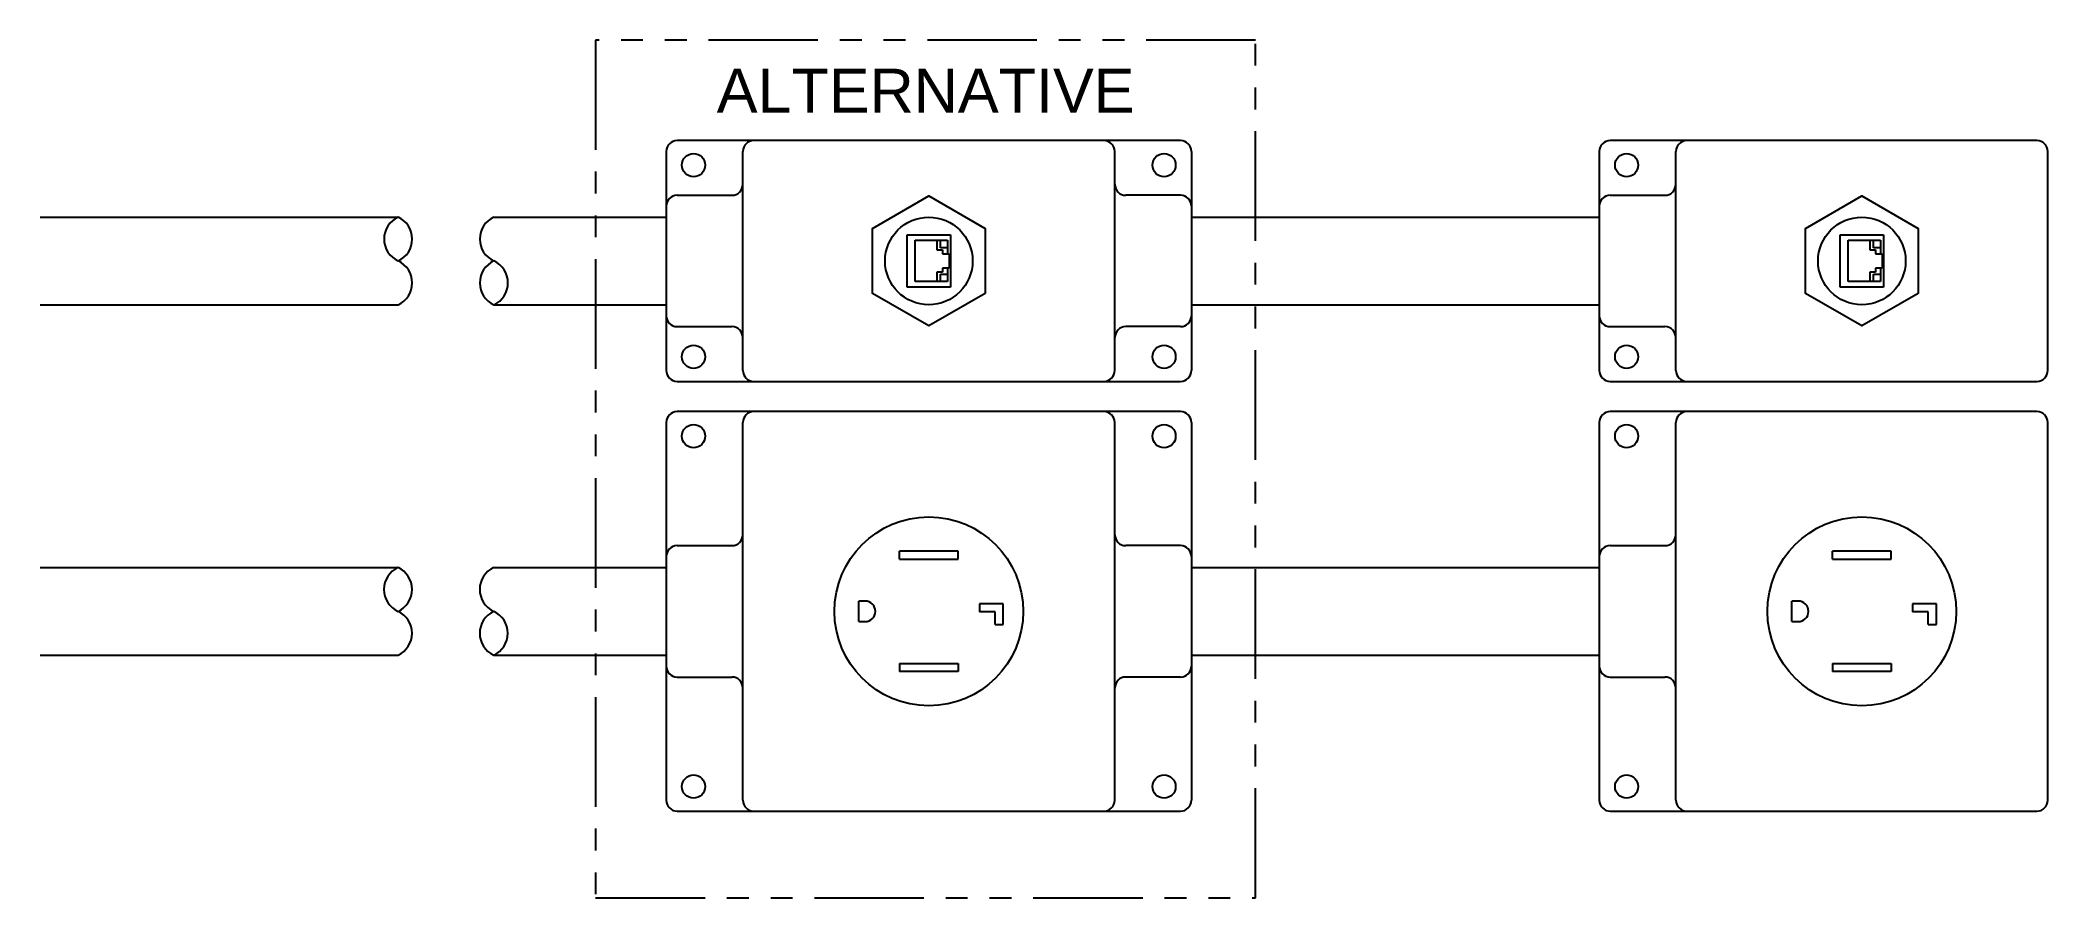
# Model space of a CAD drawing. Header units: inches. Extents: x -228 to 241, y -155 to 115.
# Drawn here: x 194.21 to 217.15, y 6.17 to 15.96 of the extents above; entities that cross this region are included whole.
import ezdxf
from ezdxf.enums import TextEntityAlignment as Align

# ---------------------------------------------------------------- set-up
doc = ezdxf.new("R2010")
doc.units = ezdxf.units.IN
doc.header["$MEASUREMENT"] = 0
doc.linetypes.add('PHANTOM', pattern=[2.5, 1.25, -0.25, 0.25, -0.25, 0.25, -0.25])
for name, color, linetype in [('ELECTRICAL DEVICES', 30, 'Continuous'), ('TXT', 4, 'Continuous'), ('WIREWAY', 253, 'Continuous'), ('WOODHEAD ENSP1F5', 81, 'Continuous')]:
    doc.layers.add(name, color=color, linetype=linetype)
doc.styles.add('Notes', font='arial.ttf', dxfattribs={"height": 0.125})

msp = doc.modelspace()

# ---------------------------------------------------------------- texts
at = {"layer": 'TXT', "style": 'Notes'}
msp.add_text('ALTERNATIVE', height=0.5, dxfattribs=at).set_placement((204.328536, 15.384915), align=Align.MIDDLE_CENTER)

# ---------------------------------------------------------------- linework, layer by layer
at = {"layer": 'ELECTRICAL DEVICES'}
for p, q in [((204.699044, 10.127367), (204.030745, 10.127367)), ((204.030745, 10.035819), (204.030745, 10.127367)), ((204.699044, 10.035819), (204.699044, 10.127367)), ((215.358778, 10.127367), (214.690479, 10.127367)), ((214.690479, 10.035819), (214.690479, 10.127367)), ((215.358778, 10.035819), (215.358778, 10.127367)), ((204.030745, 10.035819), (204.699044, 10.035819)), ((214.690479, 10.035819), (215.358778, 10.035819)), ((203.565489, 9.322956), (203.565489, 9.557745)), ((203.637859, 9.557745), (203.565489, 9.557745)), ((205.216013, 9.52609), (204.942217, 9.52609)), ((204.942217, 9.52609), (204.942217, 9.434543)), ((205.124466, 9.434543), (204.942217, 9.434543)), ((205.124466, 9.289904), (205.124466, 9.434543)), ((205.216013, 9.289904), (205.216013, 9.52609)), ((214.225223, 9.322956), (214.225223, 9.557745)), ((214.297594, 9.557745), (214.225223, 9.557745)), ((215.875748, 9.52609), (215.601952, 9.52609)), ((215.601952, 9.52609), (215.601952, 9.434543)), ((215.7842, 9.434543), (215.601952, 9.434543)), ((215.7842, 9.289904), (215.7842, 9.434543)), ((215.875748, 9.289904), (215.875748, 9.52609)), ((203.565489, 9.322956), (203.637859, 9.322956)), ((205.124466, 9.289904), (205.216013, 9.289904)), ((214.225223, 9.322956), (214.297594, 9.322956)), ((215.7842, 9.289904), (215.875748, 9.289904)), ((204.030745, 8.844882), (204.699044, 8.844882)), ((204.030745, 8.844882), (204.030745, 8.753334)), ((204.699044, 8.753334), (204.030745, 8.753334)), ((204.699044, 8.844882), (204.699044, 8.753334)), ((214.690479, 8.844882), (215.358778, 8.844882)), ((214.690479, 8.844882), (214.690479, 8.753334)), ((215.358778, 8.753334), (214.690479, 8.753334)), ((215.358778, 8.844882), (215.358778, 8.753334))]:
    msp.add_line(p, q, dxfattribs=at)
for centre in [(204.364894, 9.44035), (215.024629, 9.44035)]:
    msp.add_circle(centre, 1.078125, dxfattribs=at)
for centre in [(203.637859, 9.44035), (214.297594, 9.44035)]:
    msp.add_arc(centre, 0.117395, 270, 90, dxfattribs=at)
at = {"layer": 'TXT', "linetype": 'PHANTOM'}
msp.add_lwpolyline([(200.558378, 6.170335), (208.098695, 6.170335), (208.098695, 15.960437), (200.558378, 15.960437)], close=True, dxfattribs=at)
at = {"layer": 'WIREWAY'}
for p, q in [((201.364894, 14.69035), (201.364894, 12.19035)), ((207.239894, 14.81535), (201.489894, 14.81535)), ((202.239894, 12.19035), (202.239894, 14.69035)), ((206.489894, 12.19035), (206.489894, 14.69035)), ((206.489894, 12.19035), (206.489894, 14.69035)), ((207.364894, 14.69035), (207.364894, 12.19035)), ((212.024629, 14.69035), (212.024629, 12.19035)), ((217.024629, 14.81535), (212.149629, 14.81535)), ((212.899629, 12.19035), (212.899629, 14.69035)), ((217.149629, 12.19035), (217.149629, 14.69035)), ((201.489894, 14.19035), (202.114894, 14.19035)), ((207.239894, 14.19035), (206.614894, 14.19035)), ((212.149629, 14.19035), (212.774629, 14.19035)), ((194.212896, 13.94035), (198.30204, 13.94035)), ((199.395458, 13.94035), (201.364894, 13.94035)), ((207.364894, 13.94035), (212.024629, 13.94035)), ((194.212896, 12.94035), (198.30204, 12.94035)), ((199.395458, 12.94035), (201.364894, 12.94035)), ((207.364894, 12.94035), (212.024629, 12.94035)), ((201.489894, 12.69035), (202.114894, 12.69035)), ((207.239894, 12.69035), (206.614894, 12.69035)), ((212.149629, 12.69035), (212.774629, 12.69035)), ((201.489894, 12.06535), (207.239894, 12.06535)), ((212.149629, 12.06535), (217.024629, 12.06535)), ((207.239894, 11.7216), (201.489894, 11.7216)), ((217.024629, 11.7216), (212.149629, 11.7216)), ((201.364894, 11.5966), (201.364894, 7.2841)), ((202.239894, 7.2841), (202.239894, 11.5966)), ((206.489894, 7.2841), (206.489894, 11.5966)), ((206.489894, 7.2841), (206.489894, 11.5966)), ((207.364894, 11.5966), (207.364894, 7.2841)), ((212.024629, 11.5966), (212.024629, 7.2841)), ((212.899629, 7.2841), (212.899629, 11.5966)), ((217.149629, 7.2841), (217.149629, 11.5966)), ((201.489894, 10.19035), (202.114894, 10.19035)), ((207.239894, 10.19035), (206.614894, 10.19035)), ((212.149629, 10.19035), (212.774629, 10.19035)), ((194.211896, 9.94035), (198.30104, 9.94035)), ((199.394458, 9.94035), (201.364894, 9.94035)), ((207.364894, 9.94035), (212.023629, 9.94035)), ((194.211896, 8.94035), (198.30104, 8.94035)), ((199.394458, 8.94035), (201.364894, 8.94035)), ((207.364894, 8.94035), (212.023629, 8.94035)), ((201.489894, 8.69035), (202.114894, 8.69035)), ((207.239894, 8.69035), (206.614894, 8.69035)), ((212.149629, 8.69035), (212.774629, 8.69035)), ((201.489894, 7.1591), (207.239894, 7.1591)), ((212.149629, 7.1591), (217.024629, 7.1591))]:
    msp.add_line(p, q, dxfattribs=at)
for centre in [(201.677394, 14.5341), (207.052394, 14.5341), (212.337129, 14.5341), (201.677394, 12.3466), (207.052394, 12.3466), (212.337129, 12.3466), (201.677394, 11.44035), (207.052394, 11.44035), (212.337129, 11.44035), (201.677394, 7.44035), (207.052394, 7.44035), (212.337129, 7.44035)]:
    msp.add_circle(centre, 0.1325, dxfattribs=at)
for centre, radius, start, end in [((201.489894, 14.69035), 0.125, 90, 180), ((202.364894, 14.69035), 0.125, 90, 180), ((206.364894, 14.69035), 0.125, 0, 90), ((206.364894, 14.69035), 0.125, 0, 90), ((207.239894, 14.69035), 0.125, 0, 90), ((212.149629, 14.69035), 0.125, 90, 180), ((213.024629, 14.69035), 0.125, 90, 180), ((217.024629, 14.69035), 0.125, 0, 90), ((202.114894, 14.31535), 0.125, 270, 0), ((206.614894, 14.31535), 0.125, 180, 270), ((212.774629, 14.31535), 0.125, 270, 0), ((201.489894, 14.06535), 0.125, 90, 180), ((207.239894, 14.06535), 0.125, 0, 90), ((212.149629, 14.06535), 0.125, 90, 180), ((198.415788, 13.69035), 0.274661, 114.4651909, 245.5348091), ((198.188292, 13.69035), 0.274661, 294.4651909, 65.5348091), ((199.509206, 13.69035), 0.274661, 114.4651909, 245.5348091), ((198.188292, 13.19035), 0.274661, 294.4651909, 65.5348091), ((199.509206, 13.19035), 0.274661, 114.4651909, 245.5348091), ((199.28171, 13.19035), 0.274661, 294.4651909, 65.5348091), ((201.489894, 12.81535), 0.125, 180, 270), ((202.114894, 12.56535), 0.125, 0, 90), ((206.614894, 12.56535), 0.125, 90, 180), ((207.239894, 12.81535), 0.125, 270, 0), ((212.149629, 12.81535), 0.125, 180, 270), ((212.774629, 12.56535), 0.125, 0, 90), ((201.489894, 12.19035), 0.125, 180, 270), ((202.364894, 12.19035), 0.125, 180, 270), ((206.364894, 12.19035), 0.125, 270, 0), ((206.364894, 12.19035), 0.125, 270, 0), ((207.239894, 12.19035), 0.125, 270, 0), ((212.149629, 12.19035), 0.125, 180, 270), ((213.024629, 12.19035), 0.125, 180, 270), ((217.024629, 12.19035), 0.125, 270, 0), ((201.489894, 11.5966), 0.125, 90, 180), ((202.364894, 11.5966), 0.125, 90, 180), ((206.364894, 11.5966), 0.125, 0, 90), ((206.364894, 11.5966), 0.125, 0, 90), ((207.239894, 11.5966), 0.125, 0, 90), ((212.149629, 11.5966), 0.125, 90, 180), ((213.024629, 11.5966), 0.125, 90, 180), ((217.024629, 11.5966), 0.125, 0, 90), ((201.489894, 10.06535), 0.125, 90, 180), ((202.114894, 10.31535), 0.125, 270, 0), ((206.614894, 10.31535), 0.125, 180, 270), ((207.239894, 10.06535), 0.125, 0, 90), ((212.149629, 10.06535), 0.125, 90, 180), ((212.774629, 10.31535), 0.125, 270, 0), ((198.414789, 9.69035), 0.274661, 114.4651909, 245.5348091), ((198.187292, 9.69035), 0.274661, 294.4651909, 65.5348091), ((199.508207, 9.69035), 0.274661, 114.4651909, 245.5348091), ((198.187292, 9.19035), 0.274661, 294.4651909, 65.5348091), ((199.508207, 9.19035), 0.274661, 114.4651909, 245.5348091), ((199.28071, 9.19035), 0.274661, 294.4651909, 65.5348091), ((201.489894, 8.81535), 0.125, 180, 270), ((207.239894, 8.81535), 0.125, 270, 0), ((212.149629, 8.81535), 0.125, 180, 270), ((202.114894, 8.56535), 0.125, 0, 90), ((206.614894, 8.56535), 0.125, 90, 180), ((212.774629, 8.56535), 0.125, 0, 90), ((201.489894, 7.2841), 0.125, 180, 270), ((202.364894, 7.2841), 0.125, 180, 270), ((206.364894, 7.2841), 0.125, 270, 0), ((206.364894, 7.2841), 0.125, 270, 0), ((207.239894, 7.2841), 0.125, 270, 0), ((212.149629, 7.2841), 0.125, 180, 270), ((213.024629, 7.2841), 0.125, 180, 270), ((217.024629, 7.2841), 0.125, 270, 0)]:
    msp.add_arc(centre, radius, start, end, dxfattribs=at)
at = {"layer": 'WOODHEAD ENSP1F5'}
for p, q in [((204.117385, 13.140339), (204.117385, 13.740361)), ((204.117385, 13.740361), (204.612403, 13.740361)), ((204.207389, 13.676359), (204.577402, 13.676359)), ((204.207389, 13.204342), (204.207389, 13.676359)), ((204.457398, 13.676359), (204.457398, 13.567355)), ((204.457398, 13.567355), (204.5224, 13.567355)), ((204.497399, 13.591356), (204.497399, 13.676359)), ((204.497399, 13.676359), (204.577402, 13.676359)), ((204.577402, 13.591356), (204.497399, 13.591356)), ((204.5224, 13.567355), (204.5224, 13.521603)), ((204.577402, 13.676359), (204.577402, 13.521603)), ((204.577402, 13.676359), (204.577402, 13.591356)), ((204.612403, 13.740361), (204.612403, 13.140339)), ((214.77712, 13.140339), (214.77712, 13.740361)), ((214.77712, 13.740361), (215.272138, 13.740361)), ((214.867123, 13.676359), (215.237137, 13.676359)), ((214.867123, 13.204342), (214.867123, 13.676359)), ((215.117132, 13.676359), (215.117132, 13.567355)), ((215.117132, 13.567355), (215.182134, 13.567355)), ((215.157134, 13.591356), (215.157134, 13.676359)), ((215.157134, 13.676359), (215.237137, 13.676359)), ((215.237137, 13.591356), (215.157134, 13.591356)), ((215.182134, 13.567355), (215.182134, 13.521603)), ((215.237137, 13.676359), (215.237137, 13.521603)), ((215.237137, 13.676359), (215.237137, 13.591356)), ((215.272138, 13.740361), (215.272138, 13.140339)), ((204.5224, 13.313346), (204.457398, 13.313346)), ((204.457398, 13.313346), (204.457398, 13.204342)), ((204.5224, 13.521603), (204.577402, 13.521603)), ((204.577402, 13.359097), (204.5224, 13.359097)), ((204.5224, 13.359097), (204.5224, 13.313346)), ((204.577402, 13.521603), (204.597403, 13.521603)), ((204.597403, 13.359097), (204.577402, 13.359097)), ((204.577402, 13.359097), (204.577402, 13.204342)), ((204.597403, 13.521603), (204.597403, 13.359097)), ((215.182134, 13.313346), (215.117132, 13.313346)), ((215.117132, 13.313346), (215.117132, 13.204342)), ((215.182134, 13.521603), (215.237137, 13.521603)), ((215.237137, 13.359097), (215.182134, 13.359097)), ((215.182134, 13.359097), (215.182134, 13.313346)), ((215.237137, 13.521603), (215.257137, 13.521603)), ((215.257137, 13.359097), (215.237137, 13.359097)), ((215.237137, 13.359097), (215.237137, 13.204342)), ((215.257137, 13.521603), (215.257137, 13.359097)), ((204.612403, 13.140339), (204.117385, 13.140339)), ((204.577402, 13.204342), (204.207389, 13.204342)), ((204.497399, 13.204342), (204.497399, 13.289345)), ((204.497399, 13.289345), (204.577402, 13.289345)), ((204.577402, 13.204342), (204.497399, 13.204342)), ((204.577402, 13.289345), (204.577402, 13.204342)), ((215.272138, 13.140339), (214.77712, 13.140339)), ((215.237137, 13.204342), (214.867123, 13.204342)), ((215.157134, 13.204342), (215.157134, 13.289345)), ((215.157134, 13.289345), (215.237137, 13.289345)), ((215.237137, 13.204342), (215.157134, 13.204342)), ((215.237137, 13.289345), (215.237137, 13.204342))]:
    msp.add_line(p, q, dxfattribs=at)
at = {"layer": 'WOODHEAD ENSP1F5', "flags": 128}
for points in [[(205.007394, 13.069403), (204.364894, 12.698455), (203.722394, 13.069403), (203.722394, 13.811298), (204.364894, 14.182245), (205.007394, 13.811298)], [(215.667129, 13.069403), (215.024629, 12.698455), (214.382129, 13.069403), (214.382129, 13.811298), (215.024629, 14.182245), (215.667129, 13.811298)]]:
    msp.add_lwpolyline(points, close=True, dxfattribs=at)
at = {"layer": 'WOODHEAD ENSP1F5'}
for centre in [(204.364894, 13.44035), (215.024629, 13.44035)]:
    msp.add_circle(centre, 0.5, dxfattribs=at)

msp.set_redraw_order([(e.dxf.handle, doc.entitydb.next_handle()) for e in msp.query("TEXT MTEXT ATTDEF DIMENSION ARC_DIMENSION")])  # texts and dimensions are drawn at this point

doc.saveas('drawing.dxf')
